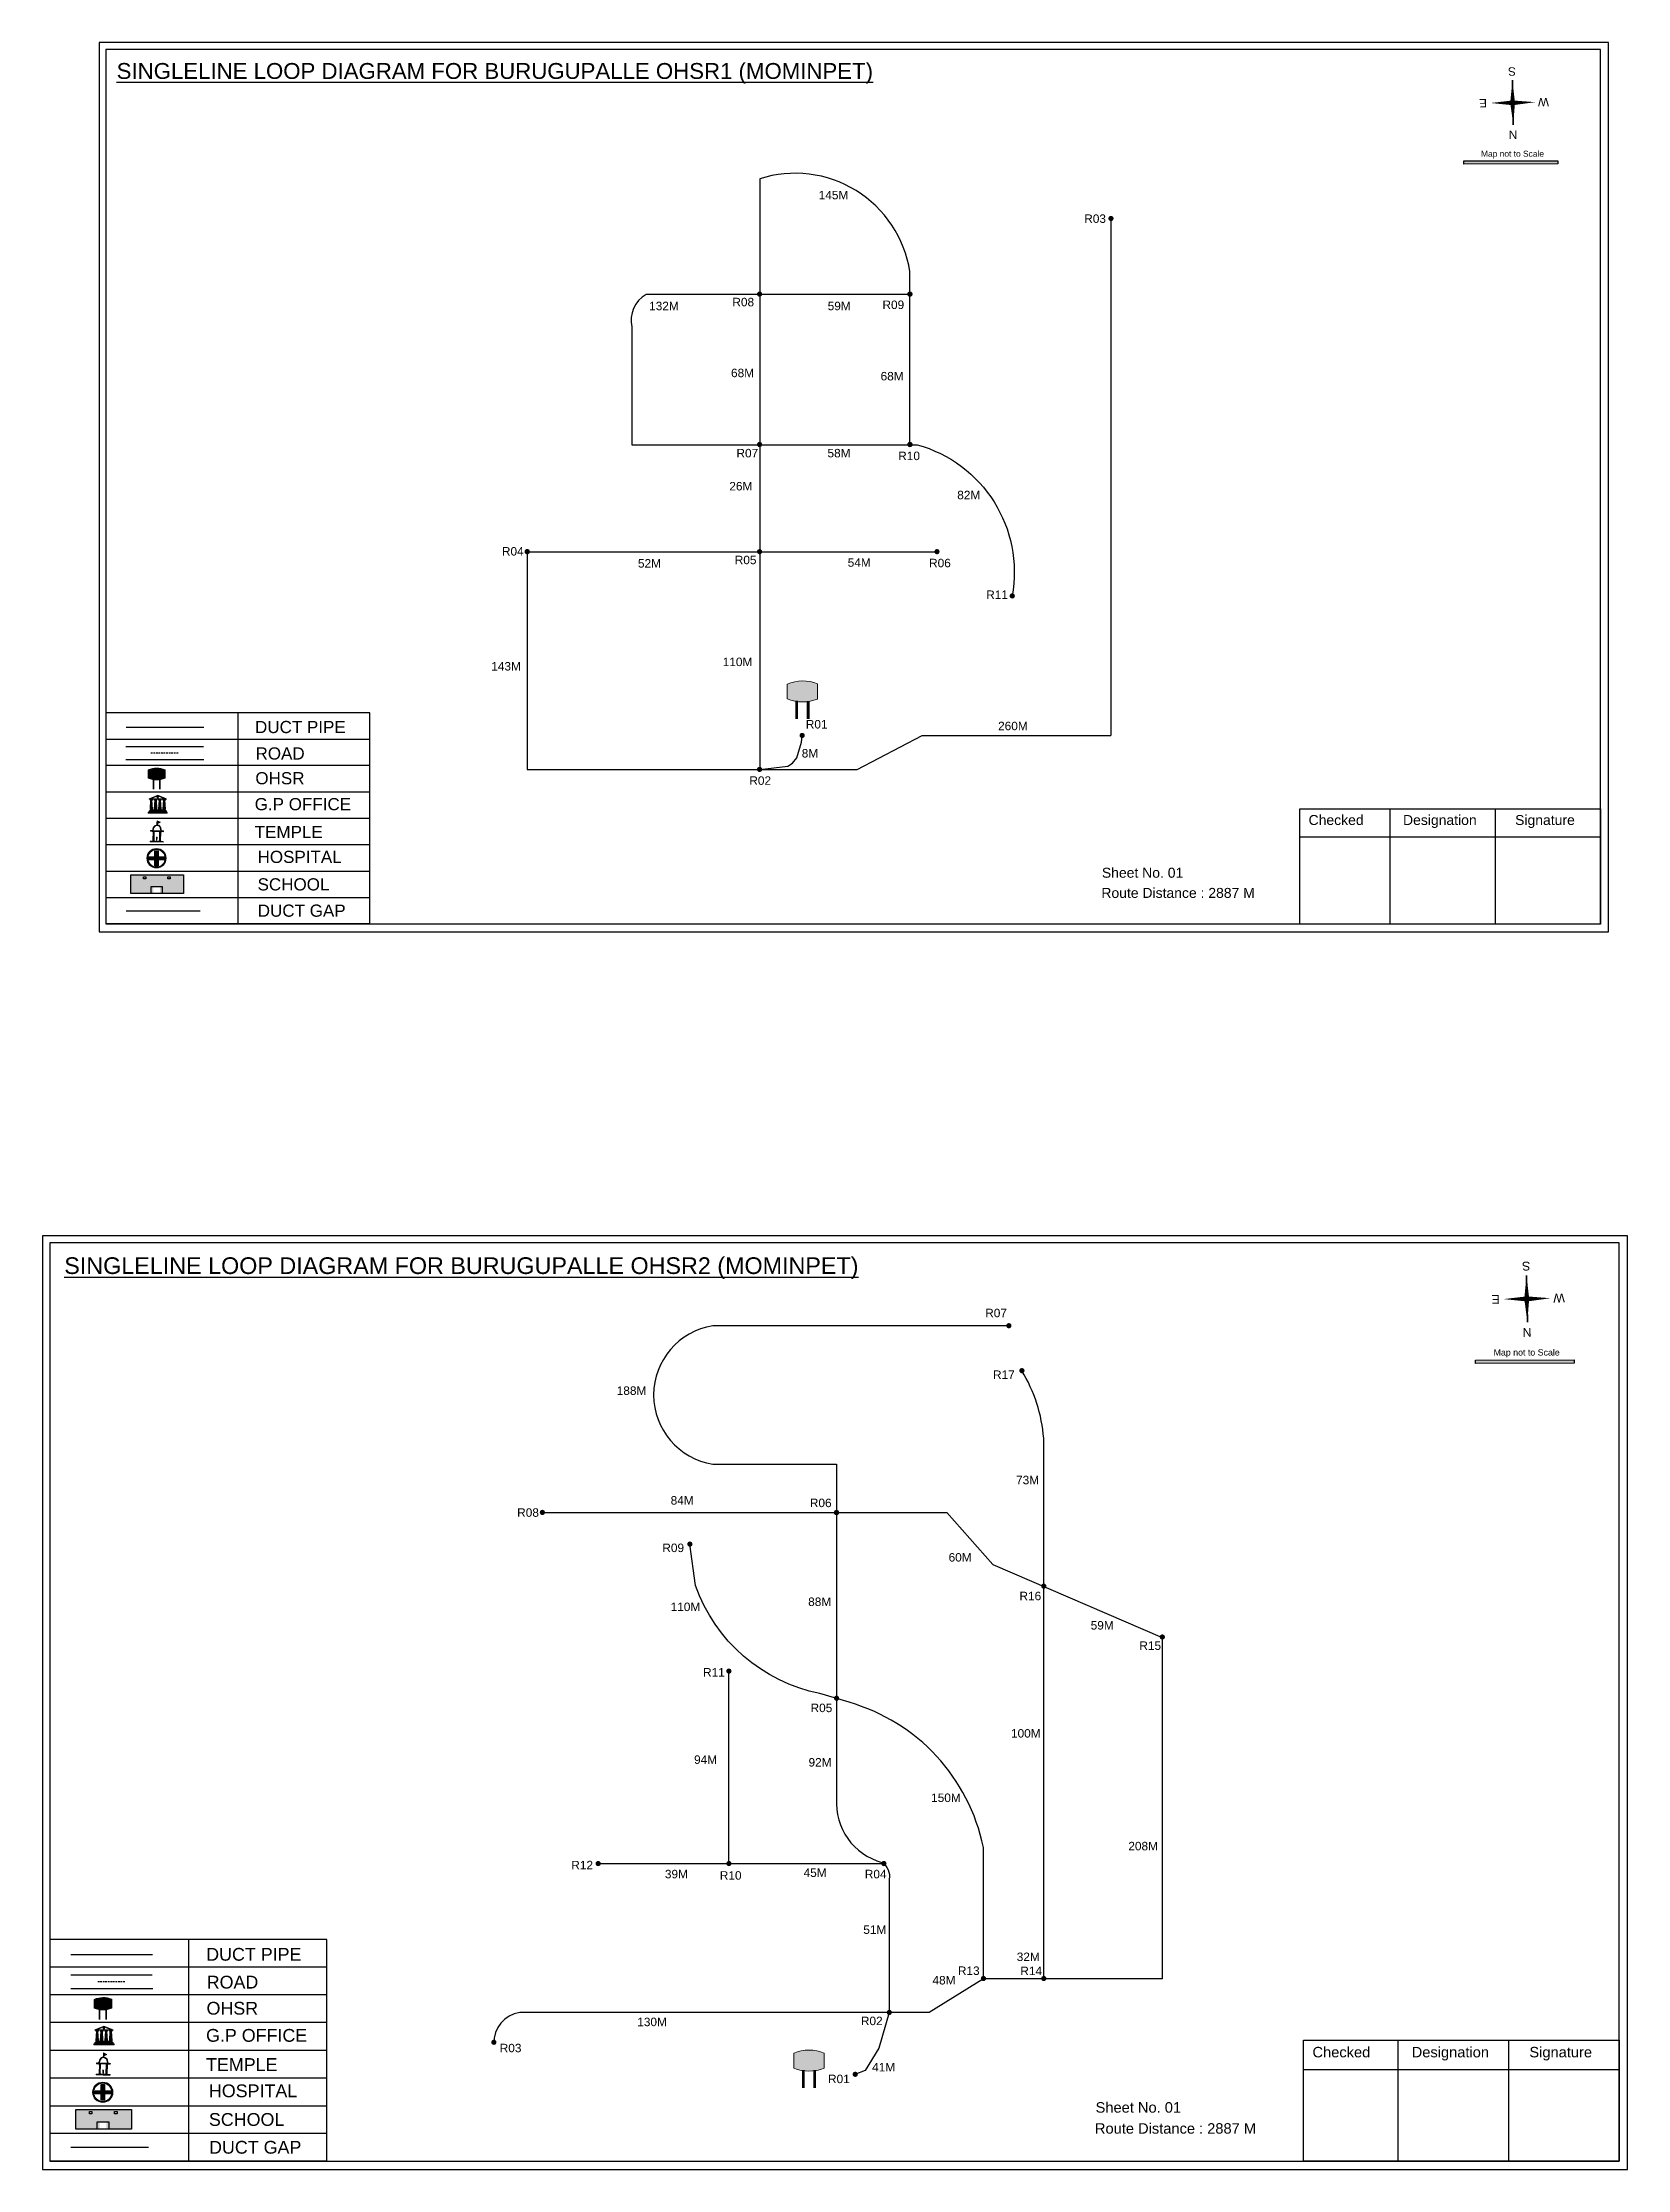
# Model space of a CAD drawing. Header units: inches. Extents: x 1065 to 7171, y 350 to 1611.
# Drawn here: x 1586 to 2521, y 356 to 1611 of the extents above; entities that cross this region are included whole.
import ezdxf

# ---------------------------------------------------------------- set-up
doc = ezdxf.new("R2010")
doc.units = ezdxf.units.IN
doc.header["$MEASUREMENT"] = 0
doc.linetypes.add('DASHEDX2', pattern=[1.5, 1, -0.5])
for name, color, linetype in [('LANDMARK', 7, 'Continuous'), ('OHT', 7, 'Continuous'), ('pipe', 5, 'Continuous')]:
    doc.layers.add(name, color=color, linetype=linetype)
doc.styles.get("Standard").update_dxf_attribs({"font": 'arial.ttf'})

msp = doc.modelspace()

# ---------------------------------------------------------------- texts
at = {"color": 242, "true_color": 0xcd2027}
for s, height, p in [('%%USINGLELINE LOOP DIAGRAM FOR BURUGUPALLE OHSR1 (MOMINPET)', 9.375, (1629.8, 1589.1)), ('%%USINGLELINE LOOP DIAGRAM FOR BURUGUPALLE OHSR2 (MOMINPET)', 9.844, (1598.9, 884.3))]:
    msp.add_text(s, height=height, dxfattribs=at).set_placement(p)
for s, height, p in [('S', 4.95, (2454.9, 1596)), ('E', 4.95, (2437.8, 1577.3)), ('W', 4.95, (2474.4, 1577.9)), ('N', 4.95, (2455.7, 1558.7)), ('S', 5.2, (2463.4, 891.6)), ('E', 5.2, (2445.4, 872)), ('W', 5.2, (2483.8, 872.7)), ('N', 5.2, (2464.1, 852.5))]:
    msp.add_text(s, height=height, rotation=181.0063).set_placement(p)
for s, height, p in [('Map not to Scale', 3.542, (2434.4, 1543.2)), ('145M', 5, (2043.8, 1518.1)), ('R03', 5, (2200.4, 1504.2)), ('132M', 5, (1943.8, 1452.7)), ('R08', 5, (1992.9, 1455)), ('59M', 5, (2049.1, 1452.7)), ('R09', 5, (2081.4, 1453.4)), ('68M', 5, (1992.1, 1413.2)), ('68M', 5, (2080.3, 1411.3)), ('R07', 5, (1995.3, 1365.9)), ('58M', 5, (2049, 1365.9)), ('R10', 5, (2090.7, 1364.3)), ('26M', 5, (1991.1, 1346.4)), ('82M', 5, (2125.5, 1341.2)), ('R04', 5, (1857, 1308)), ('52M', 5, (1937.2, 1300.9)), ('R05', 5, (1994.3, 1302.9)), ('54M', 5, (2060.9, 1301.4)), ('R06', 5, (2108.9, 1301.1)), ('R11', 5, (2142.6, 1282.4)), ('143M', 5, (1850.7, 1240.2)), ('110M', 5, (1987.2, 1242.8)), ('DUCT PIPE', 7.18, (1711.4, 1203.3)), ('R01', 5, (2036.2, 1206)), ('260M', 5, (2149.6, 1205)), ('ROAD ', 7.18, (1711.7, 1187.7)), ('8M', 5, (2033.8, 1188.9)), ('OHSR', 7.18, (1711.6, 1173.1)), ('R02', 5, (2002.9, 1172.8)), ('G.P OFFICE', 7.18, (1711.2, 1157.8)), ('Checked', 5.89, (2332.7, 1149.1)), ('Designation', 5.886, (2388.4, 1149.1)), ('Signature', 5.89, (2454.5, 1149.1)), ('TEMPLE', 7.18, (1711.2, 1141.4)), ('HOSPITAL', 7.18, (1712.9, 1126.7)), ('SCHOOL', 7.18, (1712.9, 1110.5)), ('Sheet No. 01', 5.886, (2210.8, 1118)), ('Route Distance : 2887 M', 5.886, (2210.5, 1106.1)), ('DUCT GAP', 7.18, (1713, 1095)), ('R07', 5, (2142, 858.8)), ('Map not to Scale', 3.72, (2441.8, 836.2)), ('188M', 5, (1924.7, 813)), ('R17', 5, (2146.6, 822.4)), ('73M', 5, (2160.2, 760.3)), ('84M', 5, (1956.5, 748.3)), ('R08', 5, (1866, 741.1)), ('R06', 5, (2038.6, 746.8)), ('R09', 5, (1951.6, 720.3)), ('60M', 5, (2120.4, 714.7)), ('110M', 5, (1956.5, 685.5)), ('88M', 5, (2037.6, 688.5)), ('R16', 5, (2162.2, 691.9)), ('59M', 5, (2204.2, 674.6)), ('R15', 5, (2232.9, 662.6)), ('R11', 5, (1975.6, 646.9)), ('R05', 5, (2039, 625.9)), ('100M', 5, (2157.2, 610.9)), ('94M', 5, (1970.3, 595.4)), ('92M', 5, (2037.8, 593.8)), ('150M', 5, (2110.1, 572.9)), ('208M', 5, (2226.4, 544.4)), ('R12', 5, (1897.9, 533.2)), ('39M', 5, (1953.1, 527.9)), ('R10', 5, (1985.5, 527.1)), ('45M', 5, (2034.9, 528.7)), ('R04', 5, (2071, 527.9)), ('51M', 5, (2070.1, 495.1)), ('DUCT PIPE', 7.54, (1682.6, 479.3)), ('32M', 5, (2160.6, 479.1)), ('ROAD ', 7.54, (1682.9, 462.9)), ('48M', 5, (2110.9, 465.3)), ('R13', 5, (2125.9, 470.9)), ('R14', 5, (2162.7, 470.8)), ('OHSR', 7.54, (1682.8, 447.5)), ('G.P OFFICE', 7.54, (1682.5, 431.5)), ('130M', 5, (1936.8, 440.7)), ('R02', 5, (2068.7, 441.3)), ('R03', 5, (1855.7, 425.3)), ('Checked', 6.18, (2335, 422.3)), ('Designation', 6.18, (2393.5, 422.3)), ('Signature', 6.18, (2462.9, 422.3)), ('TEMPLE', 7.54, (1682.5, 414.3)), ('41M', 5, (2075.3, 414)), ('HOSPITAL', 7.54, (1684.2, 398.8)), ('R01', 5, (2049.3, 407.1)), ('SCHOOL', 7.54, (1684.2, 381.9)), ('Sheet No. 01', 6.18, (2207.1, 389.7)), ('Route Distance : 2887 M', 6.18, (2206.7, 377.3)), ('DUCT GAP', 7.54, (1684.3, 365.5))]:
    msp.add_text(s, height=height).set_placement(p)

# ---------------------------------------------------------------- blocks, each defined once
blk = doc.blocks.new('OHT')
at = {"linetype": 'Continuous', "lineweight": 0, "true_color": 0x0ffffc}
blk.add_hatch(color=4, dxfattribs=at).paths.add_polyline_path([(0.012, 1), (0, 1, 0.101323), (-0.4, 0.916), (-0.4, 0.525, 0.194075), (0.399, 0.521), (0.399, 0.921, 0.097877)])
at = {"color": 4, "linetype": 'Continuous', "lineweight": 0, "true_color": 0x0ffffc, "flags": 128}
for points in [[(-0.4, 0.525), (-0.4, 0.916)], [(0.399, 0.521), (0.399, 0.921)]]:
    blk.add_lwpolyline(points, dxfattribs=at)
at = {"color": 4, "linetype": 'Continuous', "lineweight": 0, "true_color": 0x0ffffc, "const_width": 0.075, "flags": 128}
for points in [[(-0.15, 0), (-0.15, 0.475)], [(0.15, 0), (0.15, 0.473)]]:
    blk.add_lwpolyline(points, dxfattribs=at)
at = {"color": 4, "linetype": 'Continuous', "lineweight": 0, "true_color": 0x0ffffc}
for centre, radius, start, end in [((0.006, -0.019), 1.019, 67.3109, 113.4711), ((0.004, 1.513), 1.068, 247.7682, 291.7007)]:
    blk.add_arc(centre, radius, start, end, dxfattribs=at)
blk = doc.blocks.new('Government_Office')
at = {"linetype": 'Continuous', "lineweight": 0, "true_color": 0xff0000}
for points in [[(-0.5, 0.05), (0.5, 0.05), (0.5, 0), (-0.5, 0)], [(-0.45, 0.08), (-0.45, 0.12), (0.45, 0.12), (0.45, 0.08)], [(-0.4, 0.14), (-0.4, 0.18), (0.4, 0.18), (0.4, 0.14)]]:
    blk.add_hatch(color=1, dxfattribs=at).paths.add_polyline_path(points)
h = blk.add_hatch(color=1, dxfattribs=at)
h.paths.add_polyline_path([(0.44, 0.72), (0.45, 0.75), (0, 0.93), (-0.45, 0.75), (-0.44, 0.72)])
h.paths.add_polyline_path([(0.36, 0.75), (-0.36, 0.75), (0, 0.9)], flags=16)
h.paths.add_polyline_path([(0, 0.78, -1), (0, 0.87, -1)], flags=0)
h = blk.add_hatch(color=1, dxfattribs=at)
edge = h.paths.add_edge_path()
edge.add_line((-0.27, 0.2), (-0.3, 0.68))
edge.add_line((-0.3, 0.68), (-0.29, 0.68))
edge.add_arc((-0.28, 0.69), 0.0176, 225.304, 441.5659)
edge.add_line((-0.28, 0.7), (-0.39, 0.7))
edge.add_arc((-0.39, 0.69), 0.0176, 98.4341, 314.696)
edge.add_line((-0.38, 0.68), (-0.37, 0.68))
edge.add_line((-0.37, 0.68), (-0.4, 0.2))
edge.add_line((-0.4, 0.2), (-0.27, 0.2))
h = blk.add_hatch(color=1, dxfattribs=at)
edge = h.paths.add_edge_path()
edge.add_line((-0.05, 0.2), (-0.07, 0.68))
edge.add_line((-0.07, 0.68), (-0.07, 0.68))
edge.add_arc((-0.05, 0.69), 0.0176, 225.304, 441.5659)
edge.add_line((-0.05, 0.7), (-0.17, 0.7))
edge.add_arc((-0.17, 0.69), 0.0176, 98.4341, 314.696)
edge.add_line((-0.16, 0.68), (-0.15, 0.68))
edge.add_line((-0.15, 0.68), (-0.18, 0.2))
edge.add_line((-0.18, 0.2), (-0.05, 0.2))
h = blk.add_hatch(color=1, dxfattribs=at)
edge = h.paths.add_edge_path()
edge.add_arc((0, 0.83), 0.0467, 90, 270)
edge.add_arc((0, 0.83), 0.0467, 270, 450)
h = blk.add_hatch(color=1, dxfattribs=at)
edge = h.paths.add_edge_path()
edge.add_line((0.18, 0.2), (0.15, 0.68))
edge.add_line((0.15, 0.68), (0.16, 0.68))
edge.add_arc((0.17, 0.69), 0.0176, 225.304, 441.5659)
edge.add_line((0.17, 0.7), (0.05, 0.7))
edge.add_arc((0.05, 0.69), 0.0176, 98.4341, 314.696)
edge.add_line((0.07, 0.68), (0.07, 0.68))
edge.add_line((0.07, 0.68), (0.05, 0.2))
edge.add_line((0.05, 0.2), (0.18, 0.2))
h = blk.add_hatch(color=1, dxfattribs=at)
edge = h.paths.add_edge_path()
edge.add_line((0.4, 0.2), (0.37, 0.68))
edge.add_line((0.37, 0.68), (0.38, 0.68))
edge.add_arc((0.39, 0.69), 0.0176, 225.304, 441.5659)
edge.add_line((0.4, 0.7), (0.28, 0.7))
edge.add_arc((0.28, 0.69), 0.0176, 98.4341, 314.696)
edge.add_line((0.29, 0.68), (0.3, 0.68))
edge.add_line((0.3, 0.68), (0.27, 0.2))
edge.add_line((0.27, 0.2), (0.4, 0.2))
at = {"color": 1, "linetype": 'Continuous', "lineweight": 0, "true_color": 0xff0000, "flags": 128}
for points in [[(-0.5, 0.05), (0.5, 0.05), (0.5, 0), (-0.5, 0)], [(-0.45, 0.75), (-0.44, 0.72), (0.44, 0.72), (0.45, 0.75), (0, 0.93)], [(-0.45, 0.08), (-0.45, 0.12), (0.45, 0.12), (0.45, 0.08)], [(-0.4, 0.14), (-0.4, 0.18), (0.4, 0.18), (0.4, 0.14)], [(-0.36, 0.75), (0.36, 0.75), (0, 0.9)]]:
    blk.add_lwpolyline(points, close=True, dxfattribs=at)
for points in [[(-0.27, 0.2), (-0.3, 0.68), (-0.29, 0.68, 1.379694), (-0.28, 0.7), (-0.39, 0.7, 1.379694), (-0.38, 0.68), (-0.37, 0.68), (-0.4, 0.2)], [(-0.05, 0.2), (-0.07, 0.68), (-0.07, 0.68, 1.379694), (-0.05, 0.7), (-0.17, 0.7, 1.379694), (-0.16, 0.68), (-0.15, 0.68), (-0.18, 0.2)], [(0, 0.87, 1), (0, 0.78, 1)], [(0.18, 0.2), (0.15, 0.68), (0.16, 0.68, 1.379694), (0.17, 0.7), (0.05, 0.7, 1.379694), (0.07, 0.68), (0.07, 0.68), (0.05, 0.2)], [(0.4, 0.2), (0.37, 0.68), (0.38, 0.68, 1.379694), (0.4, 0.7), (0.28, 0.7, 1.379694), (0.29, 0.68), (0.3, 0.68), (0.27, 0.2)]]:
    blk.add_lwpolyline(points, format="xyb", close=True, dxfattribs=at)
blk = doc.blocks.new('Temple')
at = {"linetype": 'Continuous', "lineweight": 0, "true_color": 0xe66000}
blk.add_hatch(color=32, dxfattribs=at).paths.add_polyline_path([(-0.006, 1), (0.147, 0.931), (0, 0.85)])
at = {"linetype": 'Continuous', "lineweight": 0, "true_color": 0xff0000}
h = blk.add_hatch(color=1, dxfattribs=at)
edge = h.paths.add_edge_path()
edge.add_line((0.175, 0.49), (0.225, 0.49))
edge.add_line((0.225, 0.49), (0.225, 0.497))
edge.add_line((0.225, 0.497), (0.307, 0.497))
edge.add_line((0.307, 0.497), (0.307, 0.533))
edge.add_line((0.307, 0.533), (0.257, 0.533))
edge.add_line((0.257, 0.533), (0.257, 0.54))
edge.add_line((0.257, 0.54), (0.2, 0.54))
edge.add_spline(control_points=[(0.2, 0.54), (0.2, 0.589), (0.19, 0.638), (0.142, 0.743), (0.092, 0.79), (0.027, 0.805), (0.02, 0.806), (0.012, 0.806)], knot_values=[4.712389, 4.712389, 4.712389, 4.712389, 5.278166, 5.278166, 6.117402, 6.117402, 6.223801, 6.223801, 6.223801, 6.223801], degree=3, periodic=0)
edge.add_line((0.012, 0.806), (0.012, 0.79))
edge.add_line((0.012, 0.79), (-0.012, 0.79))
edge.add_line((-0.012, 0.79), (-0.012, 0.806))
edge.add_spline(control_points=[(-0.012, 0.806), (-0.055, 0.802), (-0.096, 0.781), (-0.171, 0.699), (-0.197, 0.628), (-0.2, 0.55), (-0.2, 0.545), (-0.2, 0.54)], knot_values=[6.343965, 6.343965, 6.343965, 6.343965, 6.956638, 6.956638, 7.795874, 7.795874, 7.853982, 7.853982, 7.853982, 7.853982], degree=3, periodic=0)
edge.add_line((-0.2, 0.54), (-0.257, 0.54))
edge.add_line((-0.257, 0.54), (-0.257, 0.533))
edge.add_line((-0.257, 0.533), (-0.307, 0.533))
edge.add_line((-0.307, 0.533), (-0.307, 0.497))
edge.add_line((-0.307, 0.497), (-0.225, 0.497))
edge.add_line((-0.225, 0.497), (-0.225, 0.49))
edge.add_line((-0.225, 0.49), (-0.175, 0.49))
edge.add_line((-0.175, 0.49), (-0.175, 0.07))
edge.add_arc((-0.205, 0.07), 0.03, -90, 0, ccw=False)
edge.add_line((-0.205, 0.04), (-0.257, 0.04))
edge.add_line((-0.257, 0.04), (-0.257, 0.033))
edge.add_line((-0.257, 0.033), (-0.307, 0.033))
edge.add_line((-0.307, 0.033), (-0.307, 0))
edge.add_line((-0.307, 0), (0.307, 0))
edge.add_line((0.307, 0), (0.307, 0.033))
edge.add_line((0.307, 0.033), (0.257, 0.033))
edge.add_line((0.257, 0.033), (0.257, 0.04))
edge.add_line((0.257, 0.04), (0.205, 0.04))
edge.add_arc((0.205, 0.07), 0.03, 180, 270, ccw=False)
edge.add_line((0.175, 0.07), (0.175, 0.49))
h.paths.add_polyline_path([(0.125, 0.07, -0.414214), (0.095, 0.04), (0.05, 0.04), (0.05, 0.033), (-0.05, 0.033), (-0.05, 0.04), (-0.095, 0.04, -0.414214), (-0.125, 0.07), (-0.125, 0.497), (0.125, 0.497)], flags=16)
edge = h.paths.add_edge_path(flags=16)
edge.add_ellipse((0, 0.54), major_axis=(0, 0.242), ratio=0.722808, start_angle=270, end_angle=450, ccw=False)
edge.add_line((0.175, 0.54), (-0.175, 0.54))
h.paths.add_polyline_path([(0.012, 0.23), (0.012, 0.07), (-0.012, 0.07), (-0.012, 0.23)], flags=0)
h = blk.add_hatch(color=1, dxfattribs=at)
edge = h.paths.add_edge_path()
edge.add_line((0.012, 0.857), (0, 0.85))
edge.add_line((0, 0.85), (-0.003, 0.925))
edge.add_line((-0.003, 0.925), (-0.012, 0.925))
edge.add_line((-0.012, 0.925), (-0.012, 0.806))
edge.add_spline(control_points=[(-0.012, 0.806), (-0.004, 0.807), (0.004, 0.807), (0.012, 0.806)], knot_values=[6.223801, 6.223801, 6.223801, 6.223801, 6.343965, 6.343965, 6.343965, 6.343965], degree=3, periodic=0)
edge.add_line((0.012, 0.806), (0.012, 0.857))
h = blk.add_hatch(color=1, dxfattribs=at)
edge = h.paths.add_edge_path()
edge.add_line((0.012, 0.79), (0.012, 0.806))
edge.add_spline(control_points=[(0.012, 0.806), (0.004, 0.807), (-0.004, 0.807), (-0.012, 0.806)], knot_values=[6.223801, 6.223801, 6.223801, 6.223801, 6.343965, 6.343965, 6.343965, 6.343965], degree=3, periodic=0)
edge.add_line((-0.012, 0.806), (-0.012, 0.79))
edge.add_line((-0.012, 0.79), (0.012, 0.79))
at = {"color": 32, "linetype": 'Continuous', "lineweight": 0, "true_color": 0xe66000, "flags": 128}
blk.add_lwpolyline([(-0.006, 1), (0.147, 0.931), (0, 0.85), (-0.006, 1)], dxfattribs=at)
at = {"color": 1, "linetype": 'Continuous', "lineweight": 0, "true_color": 0xff0000, "flags": 128}
blk.add_lwpolyline([(0.2, 0.54), (0.257, 0.54), (0.257, 0.533), (0.307, 0.533), (0.307, 0.497), (0.225, 0.497), (0.225, 0.49), (0.175, 0.49), (0.175, 0.07, 0.414214), (0.205, 0.04), (0.257, 0.04), (0.257, 0.033), (0.307, 0.033), (0.307, 0), (-0.307, 0), (-0.307, 0.033), (-0.257, 0.033), (-0.257, 0.04), (-0.205, 0.04, 0.414214), (-0.175, 0.07), (-0.175, 0.49), (-0.225, 0.49), (-0.225, 0.497), (-0.307, 0.497), (-0.307, 0.533), (-0.257, 0.533), (-0.257, 0.54), (-0.2, 0.54)], format="xyb", dxfattribs=at)
blk.add_lwpolyline([(-0.175, 0.54), (0.175, 0.54)], dxfattribs=at)
blk.add_lwpolyline([(0.125, 0.497), (0.125, 0.07, -0.414214), (0.095, 0.04), (0.05, 0.04), (0.05, 0.033), (-0.05, 0.033), (-0.05, 0.04), (-0.095, 0.04, -0.414214), (-0.125, 0.07), (-0.125, 0.497)], format="xyb", close=True, dxfattribs=at)
for points in [[(0.012, 0.925), (-0.012, 0.925), (-0.012, 0.79), (0.012, 0.79)], [(0.012, 0.23), (-0.012, 0.23), (-0.012, 0.07), (0.012, 0.07)]]:
    blk.add_lwpolyline(points, close=True, dxfattribs=at)
at = {"color": 1, "linetype": 'Continuous', "lineweight": 0, "true_color": 0xff0000}
blk.add_ellipse((0, 0.54), major_axis=(0, 0.242), ratio=0.722808, start_param=4.712389, end_param=7.853982, dxfattribs=at)
blk.add_open_spline([(0.2, 0.54), (0.2, 0.589), (0.19, 0.638), (0.142, 0.743), (0.092, 0.79), (-0.023, 0.816), (-0.085, 0.794), (-0.171, 0.699), (-0.197, 0.628), (-0.2, 0.55), (-0.2, 0.545), (-0.2, 0.54)], degree=3, knots=[4.712389, 4.712389, 4.712389, 4.712389, 5.278166, 5.278166, 6.117402, 6.117402, 6.956638, 6.956638, 7.795874, 7.795874, 7.853982, 7.853982, 7.853982, 7.853982], dxfattribs=at)
blk = doc.blocks.new('*U5')
at = {"color": 0, "linetype": 'DASHEDX2', "transparency": 16777216}
blk.add_line((-8.2, 0), (8, 0), dxfattribs=at)
blk = doc.blocks.new('Hospital')
at = {"linetype": 'Continuous', "lineweight": 0, "true_color": 0x000000}
h = blk.add_hatch(color=18, dxfattribs=at)
h.paths.add_polyline_path([(-0.5, 0, 1), (0.5, 0, 1)])
h.paths.add_polyline_path([(0.45, 0, -1), (-0.45, 0, -1)], flags=16)
at = {"linetype": 'Continuous', "true_color": 0xff0000}
blk.add_hatch(color=1, dxfattribs=at).paths.add_polyline_path([(-0.39, 0.08), (-0.08, 0.08), (-0.08, 0.39), (0.08, 0.39), (0.08, 0.08), (0.39, 0.08), (0.39, -0.08), (0.08, -0.08), (0.08, -0.39), (-0.08, -0.39), (-0.08, -0.08), (-0.39, -0.08)])
at = {"color": 1, "linetype": 'Continuous', "true_color": 0xff0000, "flags": 128}
blk.add_lwpolyline([(-0.39, 0.08), (-0.08, 0.08), (-0.08, 0.39), (0.08, 0.39), (0.08, 0.08), (0.39, 0.08), (0.39, -0.08), (0.08, -0.08), (0.08, -0.39), (-0.08, -0.39), (-0.08, -0.08), (-0.39, -0.08)], close=True, dxfattribs=at)
at = {"color": 18, "linetype": 'Continuous', "lineweight": 0, "true_color": 0x000000}
for radius in [0.5, 0.446]:
    blk.add_circle((0, 0), radius, dxfattribs=at)
blk = doc.blocks.new('*U7')
at = {"color": 0, "linetype": 'DASHEDX2', "transparency": 16777216}
blk.add_line((-8.2, 0), (8, 0), dxfattribs=at)

# ---------------------------------------------------------------- hatches: boundary and pattern name
at = {"true_color": 0x0093dd}
h = msp.add_hatch(color=142, dxfattribs=at)
h.dxf.hatch_style = 1
h.paths.add_polyline_path([(2424.2, 1540.7), (2424.2, 1538.8), (2479.7, 1539), (2479.7, 1540.8)])
at = {"ltscale": 0.5}
h = msp.add_hatch(color=5, dxfattribs=at)
h.dxf.hatch_style = 1
h.paths.add_polyline_path([(2217.7, 1506.8, 1), (2214.6, 1506.8, 1)])
h = msp.add_hatch(color=5, dxfattribs=at)
h.dxf.hatch_style = 1
h.paths.add_polyline_path([(2010.5, 1462.2, 1), (2007.4, 1462.2, 1)])
h = msp.add_hatch(color=5, dxfattribs=at)
h.dxf.hatch_style = 1
h.paths.add_polyline_path([(2099.2, 1462.2, 1), (2096, 1462.2, 1)])
h = msp.add_hatch(color=5, dxfattribs=at)
h.dxf.hatch_style = 1
h.paths.add_polyline_path([(2010.5, 1373.5, 1), (2007.4, 1373.5, 1)])
h = msp.add_hatch(color=5, dxfattribs=at)
h.dxf.hatch_style = 1
h.paths.add_polyline_path([(2099.2, 1373.5, 1), (2096, 1373.5, 1)])
h = msp.add_hatch(color=5, dxfattribs=at)
h.dxf.hatch_style = 1
h.paths.add_polyline_path([(1873.5, 1310.3, 1), (1870.3, 1310.3, 1)])
h = msp.add_hatch(color=5, dxfattribs=at)
h.dxf.hatch_style = 1
h.paths.add_polyline_path([(2010.5, 1310.3, 1), (2007.4, 1310.3, 1)])
h = msp.add_hatch(color=5, dxfattribs=at)
h.dxf.hatch_style = 1
h.paths.add_polyline_path([(2115.1, 1310.3, 1), (2112, 1310.3, 1)])
h = msp.add_hatch(color=5, dxfattribs=at)
h.dxf.hatch_style = 1
h.paths.add_polyline_path([(2159.5, 1284.2, 1), (2156.4, 1284.2, 1)])
h = msp.add_hatch(color=5, dxfattribs=at)
h.dxf.hatch_style = 1
h.paths.add_polyline_path([(2035.6, 1201.9, 1), (2032.5, 1201.9, 1)])
h = msp.add_hatch(color=5, dxfattribs=at)
h.dxf.hatch_style = 1
h.paths.add_polyline_path([(2010.5, 1181.9, 1), (2007.4, 1181.9, 1)])
at = {"true_color": 0xc8c92d}
h = msp.add_hatch(color=52, dxfattribs=at)
h.dxf.hatch_style = 1
h.paths.add_polyline_path([(1644.4, 1119.7), (1638.2, 1119.7), (1638.2, 1108.7), (1644.4, 1108.7)])
h.paths.add_polyline_path([(1669.2, 1119.7), (1663.1, 1119.7), (1663.1, 1108.7), (1669.2, 1108.7)])
at = {"true_color": 0x293189}
h = msp.add_hatch(color=177, dxfattribs=at)
h.dxf.hatch_style = 1
h.paths.add_polyline_path([(1663.1, 1119.7), (1644.4, 1119.7), (1644.4, 1108.7), (1651.4, 1108.7), (1651.4, 1112.3), (1655.3, 1112.3), (1655.3, 1108.7), (1663.1, 1108.7)])
h.paths.add_polyline_path([(1647.1, 1117.3), (1645.7, 1117.3), (1645.7, 1118.5), (1647.1, 1118.5)], flags=16)
h.paths.add_polyline_path([(1659.9, 1117.3), (1659.9, 1118.5), (1661.3, 1118.5), (1661.3, 1117.3)], flags=16)
at = {"ltscale": 0.5}
h = msp.add_hatch(color=5, dxfattribs=at)
h.dxf.hatch_style = 1
h.paths.add_polyline_path([(2157.5, 853.8, 1), (2154.4, 853.8, 1)])
h = msp.add_hatch(color=5, dxfattribs=at)
h.dxf.hatch_style = 1
h.paths.add_polyline_path([(2165.2, 827.3, 1), (2162.1, 827.3, 1)])
at = {"true_color": 0x0093dd}
h = msp.add_hatch(color=142, dxfattribs=at)
h.dxf.hatch_style = 1
h.paths.add_polyline_path([(2431.1, 833.5), (2431.1, 831.6), (2489.4, 831.7), (2489.4, 833.7)])
at = {"ltscale": 0.5}
h = msp.add_hatch(color=5, dxfattribs=at)
h.dxf.hatch_style = 1
h.paths.add_polyline_path([(1882.4, 743.7, 1), (1879.3, 743.7, 1)])
h = msp.add_hatch(color=5, dxfattribs=at)
h.dxf.hatch_style = 1
h.paths.add_polyline_path([(2055.9, 743.6, 1), (2052.7, 743.6, 1)])
h = msp.add_hatch(color=5, dxfattribs=at)
h.dxf.hatch_style = 1
h.paths.add_polyline_path([(1969.4, 725, 1), (1966.3, 725, 1)])
h = msp.add_hatch(color=5, dxfattribs=at)
h.dxf.hatch_style = 1
h.paths.add_polyline_path([(2178.1, 700.2, 1), (2175, 700.2, 1)])
h = msp.add_hatch(color=5, dxfattribs=at)
h.dxf.hatch_style = 1
h.paths.add_polyline_path([(2248, 670.2, 1), (2244.9, 670.2, 1)])
h = msp.add_hatch(color=5, dxfattribs=at)
h.dxf.hatch_style = 1
h.paths.add_polyline_path([(1992.4, 650.1, 1), (1989.3, 650.1, 1)])
h = msp.add_hatch(color=5, dxfattribs=at)
h.dxf.hatch_style = 1
h.paths.add_polyline_path([(2055.9, 634.1, 1), (2052.8, 634.1, 1)])
h = msp.add_hatch(color=5, dxfattribs=at)
h.dxf.hatch_style = 1
h.paths.add_polyline_path([(1915.3, 536.6, 1), (1912.2, 536.6, 1)])
h = msp.add_hatch(color=5, dxfattribs=at)
h.dxf.hatch_style = 1
h.paths.add_polyline_path([(1992.4, 536.6, 1), (1989.3, 536.6, 1)])
h = msp.add_hatch(color=5, dxfattribs=at)
h.dxf.hatch_style = 1
h.paths.add_polyline_path([(2083.8, 536.6, 1), (2080.7, 536.6, 1)])
h = msp.add_hatch(color=5, dxfattribs=at)
h.dxf.hatch_style = 1
h.paths.add_polyline_path([(2142.5, 468.8, 1), (2139.4, 468.8, 1)])
h = msp.add_hatch(color=5, dxfattribs=at)
h.dxf.hatch_style = 1
h.paths.add_polyline_path([(2178.1, 468.8, 1), (2175, 468.8, 1)])
h = msp.add_hatch(color=5, dxfattribs=at)
h.dxf.hatch_style = 1
h.paths.add_polyline_path([(2087, 448.8, 1), (2083.9, 448.8, 1)])
h = msp.add_hatch(color=5, dxfattribs=at)
h.dxf.hatch_style = 1
h.paths.add_polyline_path([(1853.8, 431.2, 1), (1850.7, 431.2, 1)])
h = msp.add_hatch(color=5, dxfattribs=at)
h.dxf.hatch_style = 1
h.paths.add_polyline_path([(2066.9, 412.3, 1), (2063.8, 412.3, 1)])
at = {"true_color": 0xc8c92d}
h = msp.add_hatch(color=52, dxfattribs=at)
h.dxf.hatch_style = 1
h.paths.add_polyline_path([(1612.3, 391.6), (1605.8, 391.6), (1605.8, 379.9), (1612.3, 379.9)])
h.paths.add_polyline_path([(1638.4, 391.6), (1631.9, 391.6), (1631.9, 379.9), (1638.4, 379.9)])
at = {"true_color": 0x293189}
h = msp.add_hatch(color=177, dxfattribs=at)
h.dxf.hatch_style = 1
h.paths.add_polyline_path([(1631.9, 391.6), (1612.3, 391.6), (1612.3, 379.9), (1619.7, 379.9), (1619.7, 383.7), (1623.7, 383.7), (1623.7, 379.9), (1631.9, 379.9)])
h.paths.add_polyline_path([(1615.1, 389), (1613.7, 389), (1613.7, 390.3), (1615.1, 390.3)], flags=16)
h.paths.add_polyline_path([(1628.6, 389), (1628.6, 390.3), (1630.1, 390.3), (1630.1, 389)], flags=16)

# ---------------------------------------------------------------- linework, layer by layer
for p, q in [((2452.9, 1588.3), (2453.4, 1562)), ((2453.4, 1562), (2452.9, 1588.3)), ((2452.9, 1588.3), (2453.4, 1562)), ((2453.1, 1575.2), (2452.9, 1588.3)), ((1623.5, 1215.2), (1623.5, 1092)), ((1701.3, 1215.2), (1701.3, 1090.8)), ((1779.1, 1199.6), (1623.5, 1199.6)), ((1635.2, 1195.3), (1681.1, 1195.3)), ((1779.1, 1184.1), (1623.5, 1184.1)), ((1635.2, 1187.8), (1681.3, 1187.8)), ((1779.1, 1168.5), (1623.5, 1168.5)), ((1779.1, 1153), (1623.5, 1153)), ((1779.1, 1137.4), (1623.5, 1137.4)), ((1623.5, 1121.9), (1779.1, 1121.9)), ((1623.5, 1106.3), (1779.1, 1106.3)), ((1623.5, 1092), (1623.5, 1090.8)), ((1623.5, 1091.7), (1623.5, 1090.8)), ((1779.1, 1090.8), (1623.5, 1090.8)), ((2461.2, 883.5), (2461.7, 855.9)), ((2461.7, 855.9), (2461.2, 883.5)), ((2461.2, 883.5), (2461.7, 855.9)), ((2461.5, 869.7), (2461.2, 883.5)), ((1590.4, 491.8), (1590.4, 362.4)), ((1672.1, 491.8), (1672.1, 361.1)), ((1753.7, 475.4), (1590.4, 475.4)), ((1602.7, 470.9), (1650.8, 470.9)), ((1753.7, 459.1), (1590.4, 459.1)), ((1602.7, 463), (1651.1, 463)), ((1753.7, 442.8), (1590.4, 442.8)), ((1753.7, 426.4), (1590.4, 426.4)), ((1753.7, 410.1), (1590.4, 410.1)), ((1590.4, 393.8), (1753.7, 393.8)), ((1590.4, 377.5), (1753.7, 377.5)), ((1590.4, 362.4), (1590.4, 361.1)), ((1590.4, 362.1), (1590.4, 361.1)), ((1753.7, 361.1), (1590.4, 361.1))]:
    msp.add_line(p, q)
at = {"color": 1}
for p, q in [((2453.4, 1562), (2453.1, 1575.1)), ((2461.7, 855.9), (2461.5, 869.7))]:
    msp.add_line(p, q, dxfattribs=at)
at = {"color": 242, "true_color": 0xcd2027}
for p, q in [((2380.6, 1158.6), (2380.6, 1090.7)), ((2442.8, 1158.6), (2442.8, 1090.7)), ((2327.6, 1142.2), (2504.9, 1142.2)), ((2385.3, 432.4), (2385.3, 361.1)), ((2450.6, 432.4), (2450.6, 361.1)), ((2329.7, 415.1), (2515.8, 415.1))]:
    msp.add_line(p, q, dxfattribs=at)
for points in [[(1619.4, 1610.6), (1619.4, 1086.1), (2509.6, 1086.1), (2509.6, 1610.6)], [(1623.5, 1606.5), (1623.5, 1090.8), (2504.9, 1090.8), (2504.9, 1606.5)], [(1669.3, 1119.7), (1669.3, 1108.7), (1638.2, 1108.7), (1638.2, 1119.7)], [(1647.1, 1118.5), (1647.1, 1117.3), (1645.7, 1117.3), (1645.7, 1118.5)], [(1659.9, 1117.3), (1659.9, 1118.5), (1661.3, 1118.5), (1661.3, 1117.3)], [(1586.1, 906.9), (1586.1, 356.2), (2520.7, 356.2), (2520.7, 906.9)], [(1590.4, 902.7), (1590.4, 361.1), (2515.8, 361.1), (2515.8, 902.7)], [(1638.5, 391.6), (1638.5, 379.9), (1605.8, 379.9), (1605.8, 391.6)], [(1615.1, 390.3), (1615.1, 389), (1613.7, 389), (1613.7, 390.3)], [(1628.6, 389), (1628.6, 390.3), (1630.1, 390.3), (1630.1, 389)]]:
    msp.add_lwpolyline(points, close=True)
at = {"color": 142, "true_color": 0x0093dd}
for points in [[(2479.7, 1539), (2424.2, 1538.8), (2424.2, 1540.7), (2479.7, 1540.8), (2479.7, 1539)], [(2489.4, 831.7), (2431.1, 831.6), (2431.1, 833.5), (2489.4, 833.7), (2489.4, 831.7)]]:
    msp.add_lwpolyline(points, dxfattribs=at)
for points in [[(1779.1, 1090.8), (1779.1, 1215.2), (1623.5, 1215.2)], [(1650.1, 1108.7), (1650.1, 1112.8), (1656.6, 1112.8), (1656.6, 1108.7)], [(1753.7, 361.1), (1753.7, 491.8), (1590.4, 491.8)], [(1618.3, 379.9), (1618.3, 384.2), (1625.1, 384.2), (1625.1, 379.9)]]:
    msp.add_lwpolyline(points)
at = {"color": 242, "true_color": 0xcd2027}
for points in [[(2504.9, 1090.7), (2327.6, 1090.7), (2327.6, 1158.6), (2504.9, 1158.6)], [(2515.8, 361.1), (2329.7, 361.1), (2329.7, 432.4), (2515.8, 432.4)]]:
    msp.add_lwpolyline(points, close=True, dxfattribs=at)
for points in [[(2454.4, 1575.2), (2451.6, 1575.1), (2452.9, 1588.3)], [(2454.4, 1575.2), (2451.6, 1575.1), (2452.9, 1588.3)], [(2453.1, 1576.4), (2453.2, 1573.6), (2440, 1574.9)], [(2453.1, 1576.4), (2453.2, 1573.6), (2440, 1574.9)], [(2453.1, 1576.4), (2453.2, 1573.6), (2466.3, 1575.4)], [(2453.1, 1576.4), (2453.2, 1573.6), (2466.3, 1575.4)], [(2462.8, 869.8), (2459.9, 869.7), (2461.2, 883.5)], [(2462.8, 869.8), (2459.9, 869.7), (2461.2, 883.5)], [(2461.4, 871.1), (2461.5, 868.1), (2447.7, 869.5)], [(2461.4, 871.1), (2461.5, 868.1), (2447.7, 869.5)], [(2461.4, 871.1), (2461.5, 868.1), (2475.3, 870)], [(2461.4, 871.1), (2461.5, 868.1), (2475.3, 870)]]:
    msp.add_solid(points)
at = {"color": 1}
for points in [[(2454.4, 1575.2), (2451.6, 1575.1), (2453.4, 1562)], [(2454.4, 1575.2), (2451.6, 1575.1), (2453.4, 1562)], [(2462.8, 869.8), (2459.9, 869.7), (2461.7, 855.9)], [(2462.8, 869.8), (2459.9, 869.7), (2461.7, 855.9)]]:
    msp.add_solid(points, dxfattribs=at)
at = {"layer": 'OHT', "color": 5}
for p, q in [((1635.4, 1206.7), (1681.3, 1206.7)), ((1602.8, 482.9), (1651, 482.9))]:
    msp.add_line(p, q, dxfattribs=at)
at = {"layer": 'OHT', "color": 1}
for p, q in [((1635.4, 1098.5), (1679, 1098.5)), ((1602.8, 369.3), (1648.6, 369.3))]:
    msp.add_line(p, q, dxfattribs=at)
at = {"layer": 'pipe'}
for points in [[(2097.6, 1373.4), (2097.6, 1475.6, 0.459409), (2009, 1530.2, 0.397629)], [(2097.6, 1462), (2015, 1462), (1942, 1462, 0.332734), (1933.7, 1442.8), (1933.7, 1373.4)], [(1933.7, 1373.4), (2101.8, 1373.4, -0.38848), (2157.9, 1284.1)], [(2156, 853.7), (1981.4, 853.7, 0.857769), (1981.4, 772.2), (2054.3, 772.2), (2054.3, 743.6)], [(2176.5, 468.7), (2176.5, 716.3), (2176.5, 787.3, 0.118238), (2163.6, 827.2)], [(2140.9, 468.7), (2140.9, 546.1, 0.279298), (2061.7, 631.7), (2044.5, 636.8, -0.263779), (1971.2, 700.5), (1967.9, 724.9)], [(2054.3, 636), (2054.3, 575, 0.359713), (2081.1, 537.3, -0.296392), (2085.4, 527.3), (2085.4, 448.7)], [(2140.9, 468.7), (2109, 448.7), (1867.6, 448.7, 0.387932), (1852.2, 430.3)]]:
    msp.add_lwpolyline(points, format="xyb", dxfattribs=at)
for points in [[(2009, 1530.2), (2009, 1181.8)], [(2216.1, 1506.7), (2216.1, 1201.8)], [(1871.9, 1310.2), (1871.9, 1181.8)], [(1871.9, 1310.2), (2113.6, 1310.2)], [(1871.9, 1181.8), (2066.4, 1181.8), (2104.8, 1201.8)], [(2009, 1181.8), (2025.6, 1183.8), (2028.3, 1185.5), (2030.9, 1188.8), (2033.6, 1197.9), (2034.1, 1201.7)], [(2104.8, 1201.8), (2216.1, 1201.8)], [(1880.8, 743.6), (2047.3, 743.6), (2068.3, 743.6)], [(2054.3, 743.6), (2054.3, 633.9)], [(2068.3, 743.6), (2119.4, 743.6), (2146.4, 713)], [(2146.4, 713), (2246.4, 670), (2246.4, 468.7), (2140.9, 468.7)], [(1990.8, 536.4), (1990.8, 650)], [(2082.2, 536.4), (1913.7, 536.4)], [(2085.4, 448.7), (2079.2, 427.8), (2071.3, 414.5), (2065.1, 412.1)]]:
    msp.add_lwpolyline(points, dxfattribs=at)

# ---------------------------------------------------------------- block references
at = {"linetype": 'DASHEDX2'}
for name, p in [('*U5', (1658.2, 1191.6)), ('*U7', (1626.8, 467))]:
    msp.add_blockref(name, p, dxfattribs=at)
at = {"layer": 'LANDMARK'}
for name, p, xscale, yscale, zscale in [('Government_Office', (1654, 1156.1), 11.32114773247135, 11.32114773247135, 11.32114773247135), ('Hospital', (1653.3, 1129.5), 11.41772014427468, 11.41772014427468, 11.41772014427468), ('Government_Office', (1622.3, 429.7), 11.88720511909492, 11.88720511909492, 11.88720511909492), ('Hospital', (1621.6, 401.7), 11.98860615148842, 11.98860615148842, 11.98860615148842)]:
    msp.add_blockref(name, p, dxfattribs=dict(at, xscale=xscale, yscale=yscale, zscale=zscale))
at = {"layer": 'LANDMARK', "rotation": 358.3713438591284}
for p, xscale, yscale, zscale in [((1653.4, 1139), 12.62452535729322, 12.62452535729322, 12.62452535729322), ((1621.8, 411.8), 13.25575162515788, 13.25575162515788, 13.25575162515788)]:
    msp.add_blockref('Temple', p, dxfattribs=dict(at, xscale=xscale, yscale=yscale, zscale=zscale))
at = {"layer": 'OHT'}
for p, xscale, yscale, zscale in [((2034.2, 1211.7), 22.41341502807723, 22.41341502807723, 22.41341502807723), ((1653.4, 1170.2), 12.45189723782068, 12.45189723782068, 12.45189723782068), ((1621.7, 444.5), 13.07449209971172, 13.07449209971172, 13.07449209971172), ((2038.1, 404.2), 22.41341502807723, 22.41341502807723, 22.41341502807723)]:
    msp.add_blockref('OHT', p, dxfattribs=dict(at, xscale=xscale, yscale=yscale, zscale=zscale))

msp.set_redraw_order([(e.dxf.handle, doc.entitydb.next_handle()) for e in msp.query("TEXT MTEXT ATTDEF DIMENSION ARC_DIMENSION")])  # texts and dimensions are drawn at this point

doc.saveas('drawing.dxf')
